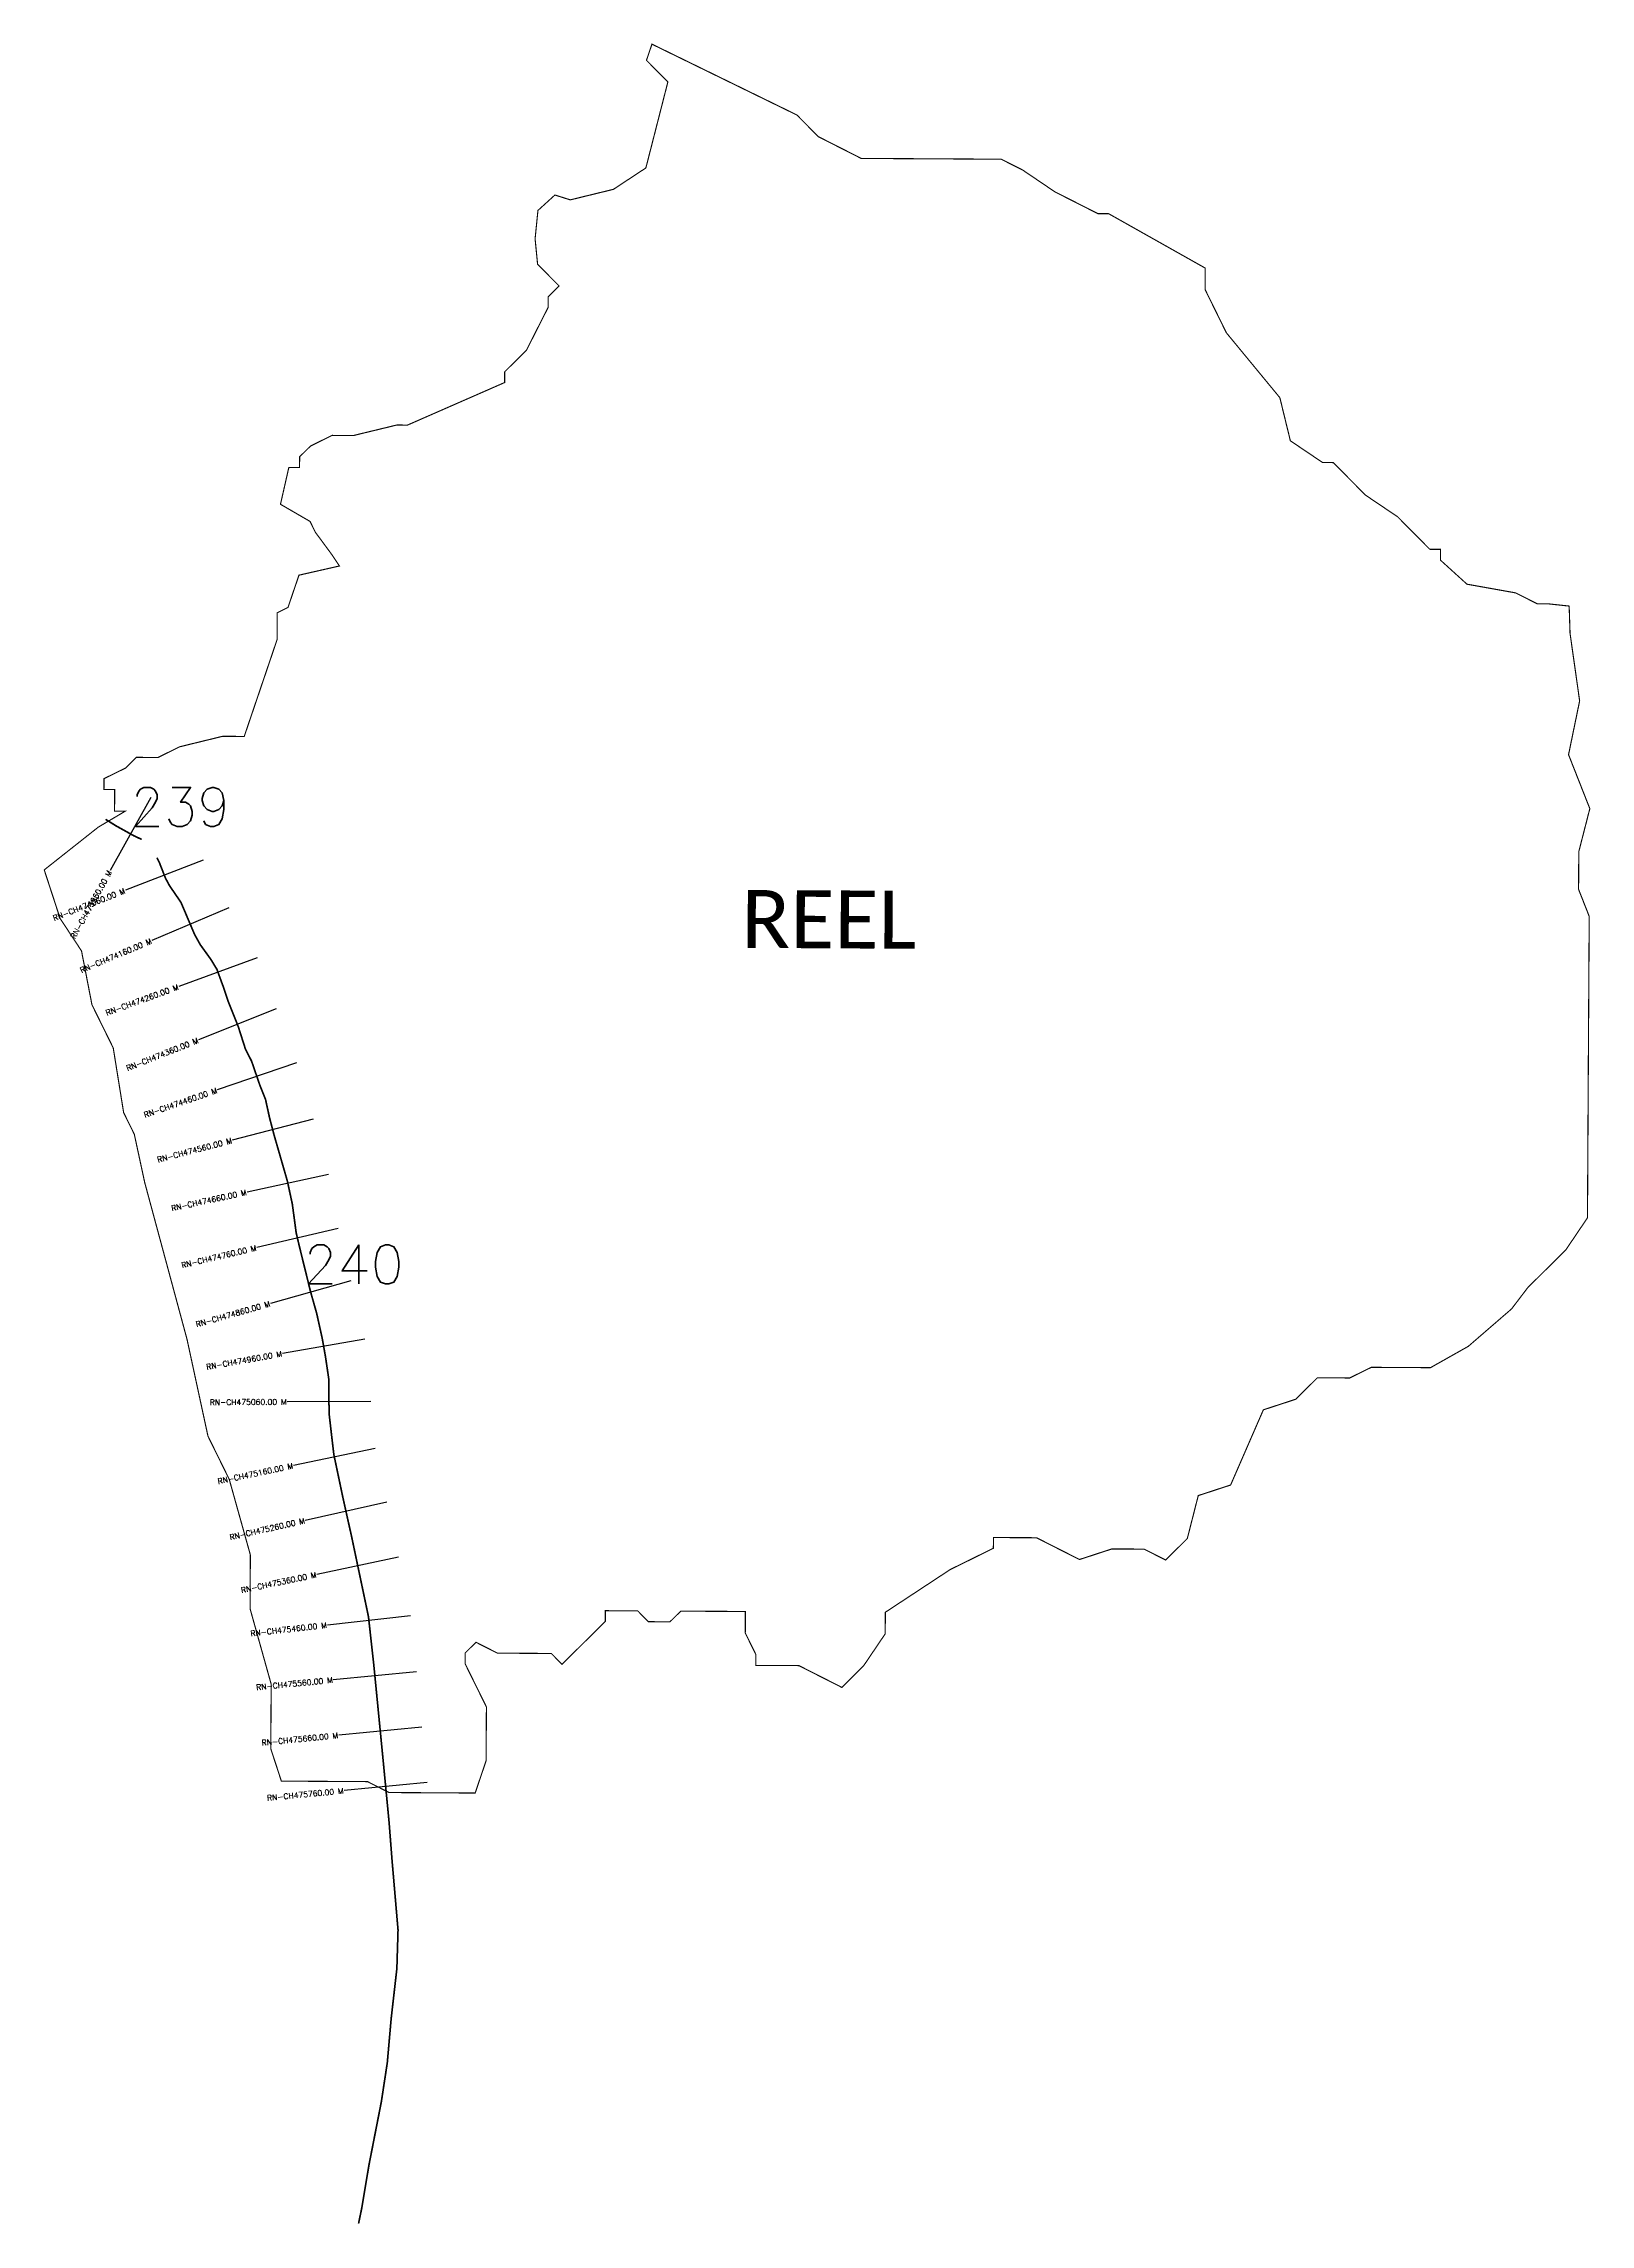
# Model space of a CAD drawing. Header units: metres. Extents: x 312896 to 315674, y 1903033 to 1906949.
import ezdxf
from ezdxf.enums import TextEntityAlignment as Align

# ---------------------------------------------------------------- set-up
doc = ezdxf.new("R2010")
doc.units = ezdxf.units.M
for name, color, linetype in [('CS', 134, 'Continuous'), ('CSMark', 6, 'Continuous'), ('NATURALLY PROTECTED', 3, 'Continuous'), ('VILLAGE NAME', 250, 'Continuous')]:
    doc.layers.add(name, color=color, linetype=linetype)
doc.styles.get("Standard").update_dxf_attribs({"font": 'simplex.shx'})

msp = doc.modelspace()

# ---------------------------------------------------------------- linework, layer by layer
at = {"color": 6, "const_width": 2, "flags": 128}
msp.add_lwpolyline([(313988.6, 1906948.2), (314248.9, 1906821), (314287.4, 1906782.1), (314364.4, 1906743), (314615.8, 1906741.6), (314654.4, 1906722.1), (314712.2, 1906683), (314789.3, 1906643.9), (314808.6, 1906643.8), (314982.1, 1906546.1), (314981.9, 1906507.5), (315020.1, 1906429.9), (315116.1, 1906313.4), (315135, 1906236), (315192.8, 1906197), (315212.1, 1906196.8), (315269.8, 1906138.5), (315327.6, 1906099.5), (315385.3, 1906041.2), (315404.6, 1906041.1), (315404.5, 1906021.7), (315452.1, 1905978.5), (315539.5, 1905962.9), (315578.1, 1905943.4), (315597.4, 1905943.3), (315635.6, 1905939.2), (315637.2, 1905890.2), (315654.4, 1905769), (315634.5, 1905672.4), (315672.7, 1905575.5), (315652.9, 1905498.3), (315652.5, 1905430.6), (315671.6, 1905382.1), (315670, 1905111.4), (315668.5, 1904840.8), (315629.5, 1904783), (315561.5, 1904715.7), (315532.2, 1904677.2), (315454.5, 1904610), (315386.6, 1904571.7), (315280.3, 1904572.3), (315241.5, 1904553.2), (315183.5, 1904553.5), (315144.6, 1904515), (315086.5, 1904496), (315027.7, 1904361), (314969.6, 1904342), (314949.9, 1904264.8), (314911, 1904226.3), (314872.4, 1904245.9), (314814.4, 1904246.2), (314756.3, 1904227.2), (314679.2, 1904266.3), (314601.8, 1904266.7), (314601.7, 1904247.4), (314563, 1904228.3), (314524.2, 1904209.2), (314407.7, 1904132.5), (314407.5, 1904093.8), (314368.5, 1904036.1), (314329.6, 1903997.6), (314252.5, 1904036.7), (314175.2, 1904037.1), (314175.3, 1904056.5), (314156.2, 1904095.2), (314156.4, 1904133.9), (314040.4, 1904134.5), (314020.9, 1904115.3), (313982.2, 1904115.6), (313963, 1904135), (313905, 1904135.3), (313904.9, 1904116), (313827.1, 1904039.1), (313807.9, 1904058.5), (313711.2, 1904059.1), (313672.7, 1904078.6), (313653.2, 1904059.4), (313653.1, 1904040.1), (313691.4, 1903962.5), (313690.8, 1903865.8), (313671.2, 1903807.9), (313516.5, 1903808.8), (313477.9, 1903828.4), (313323.2, 1903829.3), (313304.2, 1903887.4), (313304.9, 1904003.4), (313267, 1904138.9), (313267.5, 1904235.6), (313229.6, 1904371.2), (313191.4, 1904448.7), (313153.7, 1904623), (313077.9, 1904903.8), (313059.1, 1904990.9), (313040, 1905029.6), (313021.3, 1905145.8), (312983.1, 1905223.3), (312964.3, 1905320.1), (312925.9, 1905378.3), (312897.4, 1905465.5), (312994.5, 1905542.3), (313043, 1905571), (313023.7, 1905571.1), (313023.9, 1905609.8), (313004.6, 1905609.9), (313004.7, 1905629.3), (313043.5, 1905648.4), (313062.9, 1905667.6), (313101.6, 1905667.3), (313140.4, 1905686.5), (313217.8, 1905705.4), (313256.5, 1905705.1), (313315.5, 1905878.9), (313315.8, 1905927.2), (313335.1, 1905936.8), (313354.8, 1905994.7), (313427.5, 1906011.2), (313414.8, 1906030.3), (313394.5, 1906057.9), (313384.2, 1906071.8), (313374.7, 1906091.2), (313321.6, 1906122), (313336.6, 1906188.1), (313355.9, 1906188.1), (313356, 1906207.3), (313375.5, 1906226.5), (313414.2, 1906245.7), (313452.9, 1906245.5), (313468, 1906249.2), (313491.6, 1906254.9), (313530.4, 1906264.3), (313549.7, 1906264.2), (313724.1, 1906340.6), (313724.2, 1906359.9), (313763.1, 1906398.3), (313802.2, 1906475.5), (313802.4, 1906494.8), (313821.8, 1906514.1), (313783.3, 1906552.9), (313778.8, 1906598.7), (313783.9, 1906649.6), (313814.4, 1906677.3), (313842, 1906668.6), (313919.4, 1906687.5), (313977.7, 1906725.9), (314017.2, 1906880.3), (313978.8, 1906919.2), (313988.6, 1906948.2)], dxfattribs=at)
at = {"layer": 'CS'}
for p, q in [((313088.6, 1905595.7), (313015.8, 1905464.6)), ((313182.9, 1905483.2), (313043.1, 1905428.8)), ((313228.6, 1905397.2), (313090.5, 1905338.8)), ((313279.8, 1905307.5), (313138.9, 1905256)), ((313313.9, 1905215.8), (313174.5, 1905160.3)), ((313350.1, 1905119), (313208.2, 1905070.3)), ((313380.1, 1905018), (313235, 1904980)), ((313408.1, 1904918.6), (313261.5, 1904886.9)), ((313425, 1904821.5), (313279, 1904787.2)), ((313448, 1904727.6), (313303.7, 1904686.9)), ((313473, 1904623.1), (313325.3, 1904597)), ((313483.7, 1904511.2), (313333.7, 1904510.3)), ((313491.8, 1904426.8), (313345, 1904395.9)), ((313512.4, 1904329.9), (313366, 1904297.2)), ((313533.8, 1904231.3), (313387, 1904200.4)), ((313554.9, 1904126.2), (313405.8, 1904109.6)), ((313565.8, 1904025.8), (313416.5, 1904011.1)), ((313575.5, 1903926.2), (313426.2, 1903911.6)), ((313585.2, 1903826.6), (313435.8, 1903812.2))]:
    msp.add_line(p, q, dxfattribs=at)
at = {"layer": 'NATURALLY PROTECTED', "const_width": 3, "flags": 128}
for points in [[(313007.6, 1905556.3), (313026.1, 1905544.7), (313058.1, 1905526.9), (313072.4, 1905520.2)], [(313099.7, 1905487.4), (313104.6, 1905477.5), (313115, 1905450.9), (313122.3, 1905437.3), (313143, 1905407), (313167.4, 1905349.5), (313177.7, 1905331), (313196.9, 1905304.4), (313207.4, 1905287), (313219.4, 1905254.3), (313228, 1905228.7), (313245.8, 1905184), (313258.6, 1905144), (313269.7, 1905122.1), (313284.6, 1905078.8), (313294.7, 1905053.6), (313302, 1905020.3), (313310.2, 1904989.1), (313323, 1904944.8), (313333.9, 1904907), (313342.9, 1904865.3), (313349.8, 1904813.7), (313355.7, 1904788.8), (313375.6, 1904708.1), (313386.7, 1904668.9), (313396.7, 1904623.6), (313402.4, 1904591.4), (313408.5, 1904550.2), (313408.8, 1904490.1), (313413.8, 1904446.5), (313417.5, 1904415.3), (313434, 1904337), (313449.4, 1904268), (313479.6, 1904124.5), (313489.2, 1904037.7), (313505.8, 1903868), (313516.6, 1903755.8), (313522, 1903686.5), (313532.7, 1903561.9), (313530.6, 1903492.7), (313520.4, 1903403.2), (313513.4, 1903323.6), (313502.7, 1903253.4), (313480.5, 1903140.1), (313467.6, 1903062.9), (313461.8, 1903034.9)]]:
    msp.add_lwpolyline(points, dxfattribs=at)

# ---------------------------------------------------------------- texts
at = {"char_height": 70, "attachment_point": 1}
for s, insert in [('239', (313052.1, 1905613.7)), ('240', (313363.2, 1904792.1))]:
    msp.add_mtext_dynamic_manual_height_columns(s, width=95.172, gutter_width=1, heights=[0], dxfattribs=dict(at, insert=insert))
at = {"layer": 'CSMark'}
for s, rotation, p in [('RN-CH473960.00 M', 60.9568, (313015.3, 1905463.7)), ('RN-CH474060.00 M', 21.2767, (313042.2, 1905428.4)), ('RN-CH474160.00 M', 22.9502, (313089.6, 1905338.4)), ('RN-CH474260.00 M', 20.0803, (313138, 1905255.7)), ('RN-CH474360.00 M', 21.744, (313173.6, 1905159.9)), ('RN-CH474460.00 M', 18.9404, (313207.3, 1905069.9)), ('RN-CH474560.00 M', 14.6753, (313234.1, 1904979.7)), ('RN-CH474660.00 M', 12.1984, (313260.5, 1904886.7)), ('RN-CH474760.00 M', 13.2477, (313278.1, 1904786.9)), ('RN-CH474860.00 M', 15.7586, (313302.7, 1904686.6)), ('RN-CH474960.00 M', 10.048, (313324.3, 1904596.8)), ('RN-CH475060.00 M', 0.3287, (313332.7, 1904510.3)), ('RN-CH475160.00 M', 11.8696, (313344, 1904395.7)), ('RN-CH475260.00 M', 12.5933, (313365.1, 1904297)), ('RN-CH475360.00 M', 11.8736, (313386, 1904200.2)), ('RN-CH475460.00 M', 6.3433, (313404.8, 1904109.5)), ('RN-CH475560.00 M', 5.5929, (313415.5, 1904011)), ('RN-CH475660.00 M', 5.5929, (313425.2, 1903911.5)), ('RN-CH475760.00 M', 5.4763, (313434.9, 1903812.1))]:
    msp.add_text(s, height=10, rotation=rotation, dxfattribs=at).set_placement(p, align=Align.MIDDLE_RIGHT)
at = {"layer": 'VILLAGE NAME', "insert": (314149.3, 1905429.6), "char_height": 104.042, "attachment_point": 1, "rotation": 359.6762}
msp.add_mtext_dynamic_manual_height_columns('{\\fCalibri|b0|i0|c0|p34;REEL}', width=705.253, gutter_width=520.2, heights=[0], dxfattribs=at)

doc.saveas('drawing.dxf')
